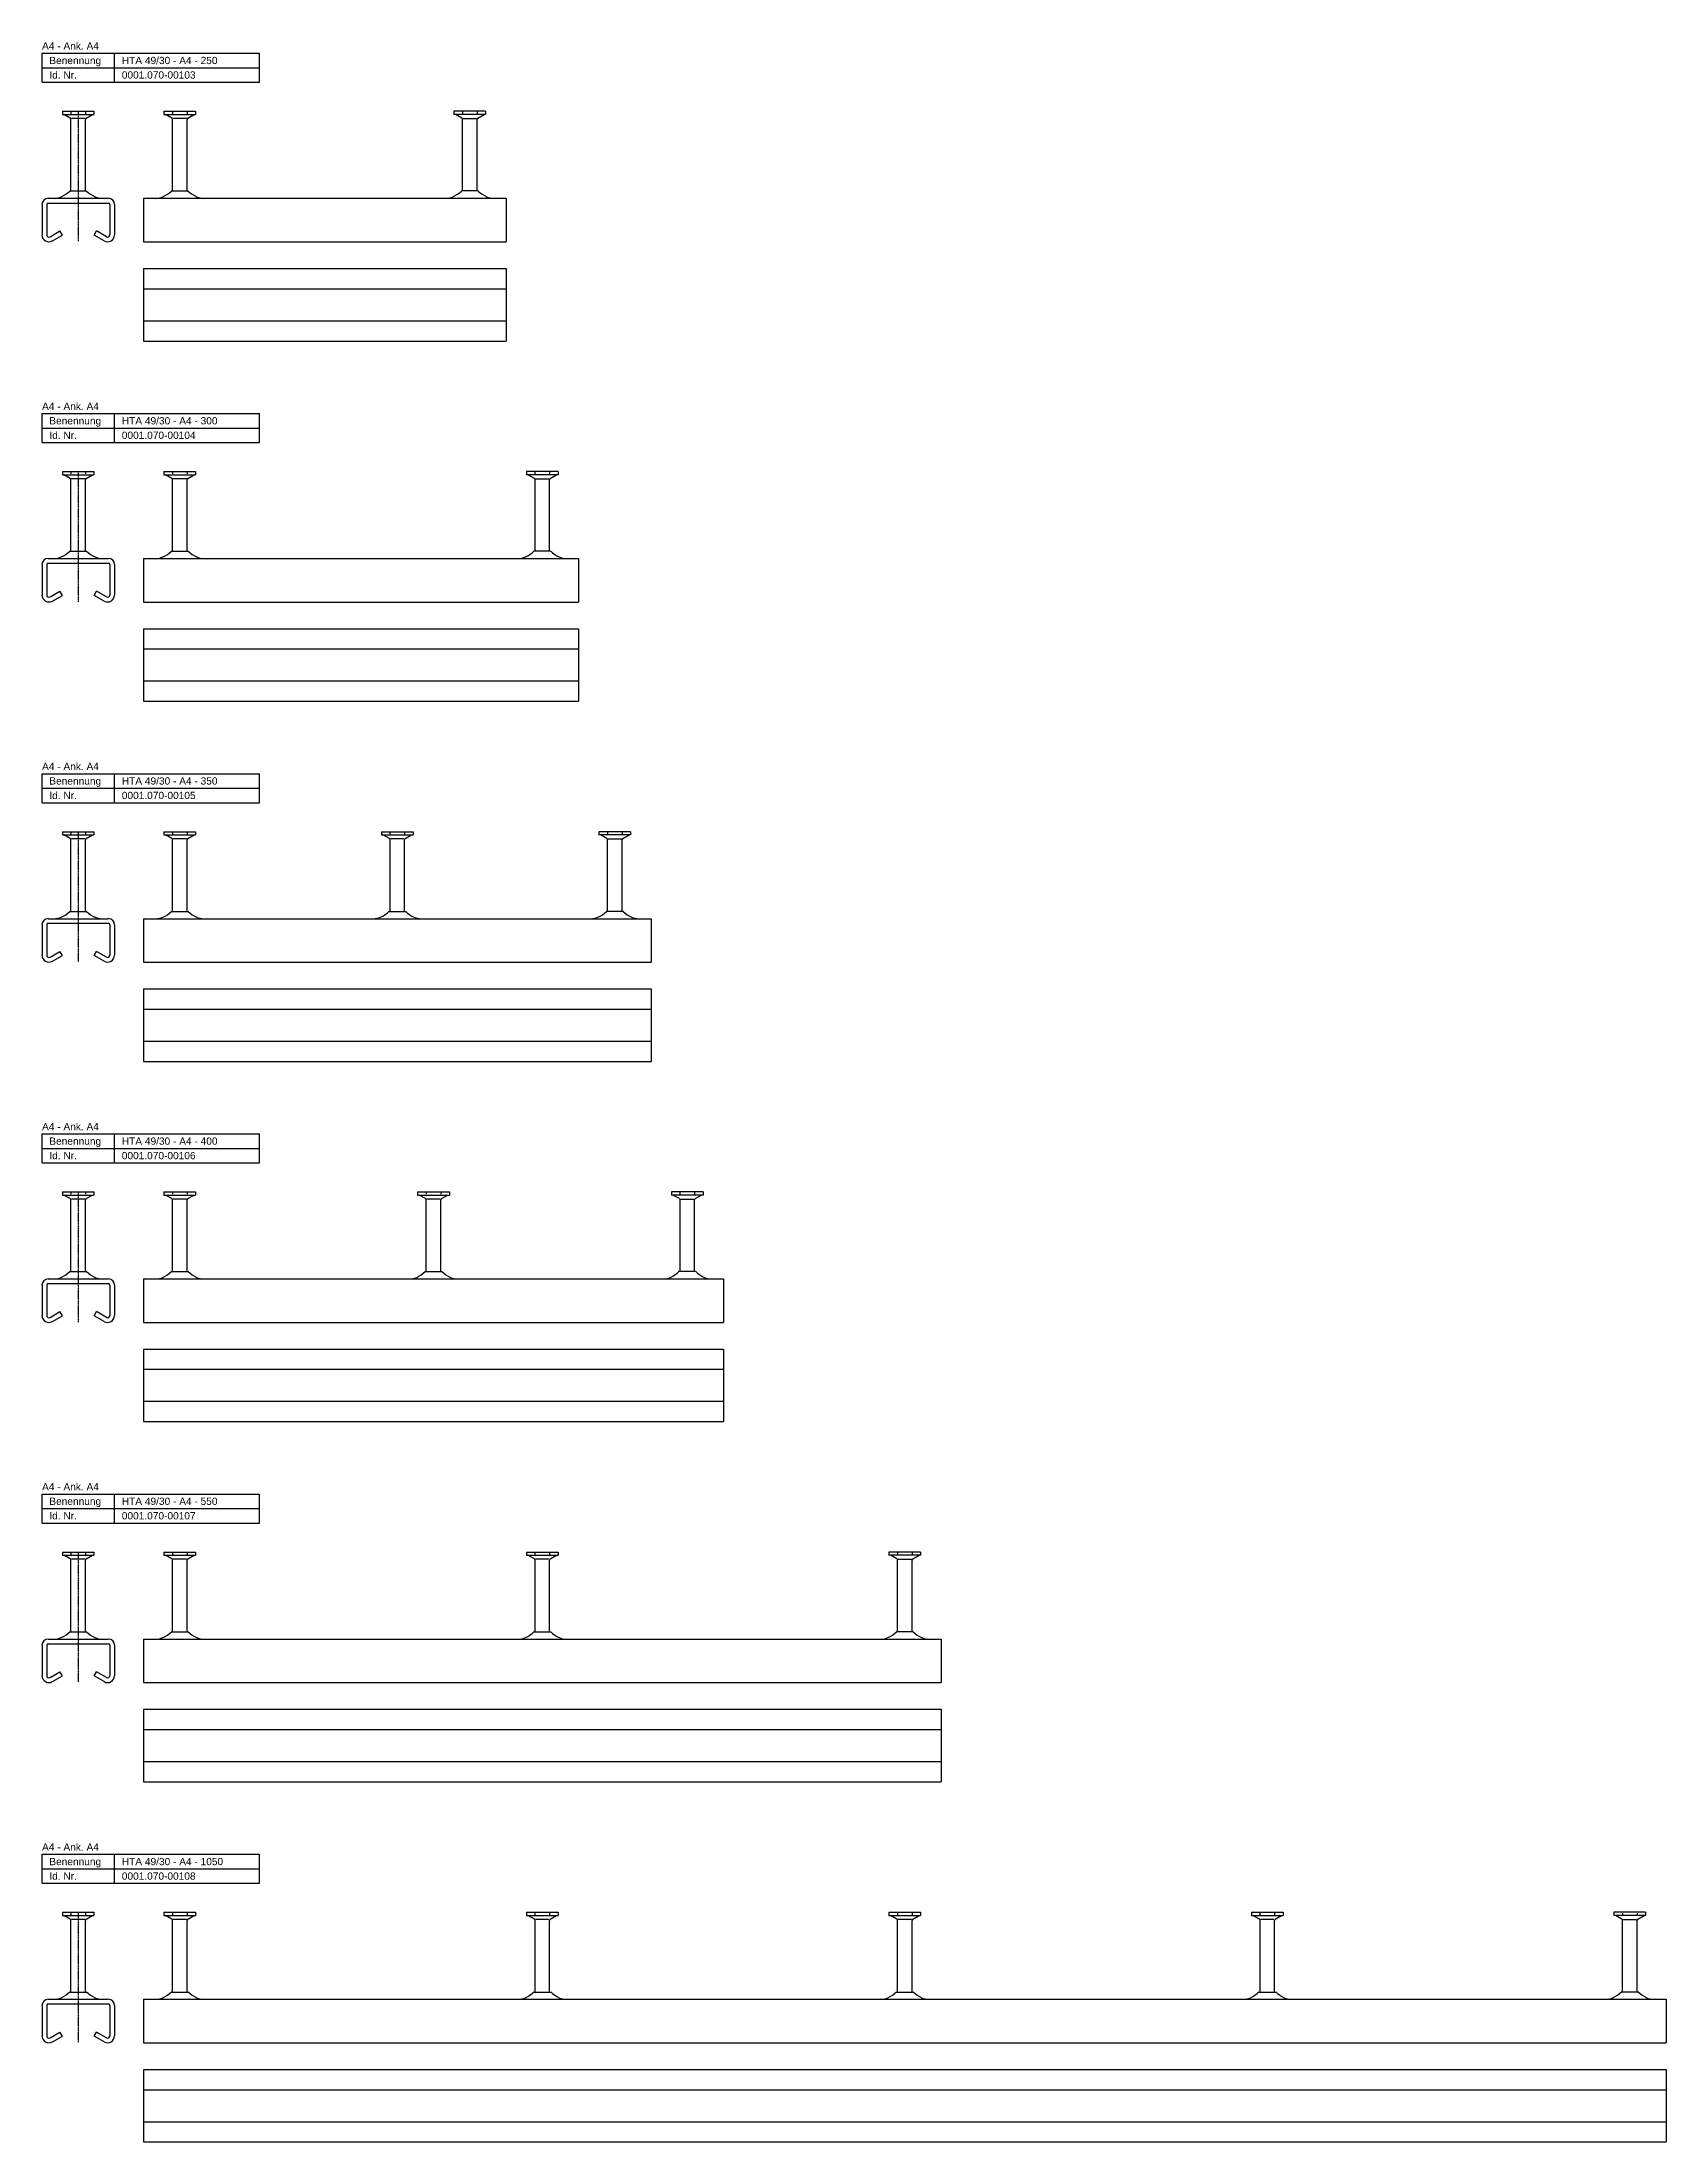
# Model space of a CAD drawing. Header units: millimetres. Extents: x -466 to 5678, y -7065 to 2232.
# Drawn here: x -465 to 655, y -3621 to -2172 of the extents above; entities that cross this region are included whole.
import ezdxf

# ---------------------------------------------------------------- set-up
doc = ezdxf.new("R2010")
doc.units = ezdxf.units.MM
doc.linetypes.add('MITTE2', pattern=[1.125, 0.75, -0.125, 0.125, -0.125])
doc.layers.add('HALFEN', color=2, linetype='CONTINUOUS')
doc.styles.add('ARIAL50', font='ARIAL.TTF', dxfattribs={"height": 5})

msp = doc.modelspace()

# ---------------------------------------------------------------- texts
at = {"layer": 'HALFEN', "style": 'ARIAL50'}
for s, p in [('A4 - Ank. A4', (-464.7, -2177.5)), ('Benennung', (-459.7, -2187.5)), ('HTA 49/30 - A4 - 250', (-409.7, -2187.5)), ('Id. Nr.', (-459.7, -2197.5)), ('0001.070-00103', (-409.7, -2197.5)), ('A4 - Ank. A4', (-464.7, -2426)), ('Benennung', (-459.7, -2436)), ('HTA 49/30 - A4 - 300', (-409.7, -2436)), ('Id. Nr.', (-459.7, -2446)), ('0001.070-00104', (-409.7, -2446)), ('A4 - Ank. A4', (-464.7, -2674.4)), ('Benennung', (-459.7, -2684.4)), ('HTA 49/30 - A4 - 350', (-409.7, -2684.4)), ('Id. Nr.', (-459.7, -2694.4)), ('0001.070-00105', (-409.7, -2694.4)), ('A4 - Ank. A4', (-464.7, -2922.8)), ('Benennung', (-459.7, -2932.8)), ('Id. Nr.', (-459.7, -2942.8)), ('0001.070-00106', (-409.7, -2942.8)), ('HTA 49/30 - A4 - 400', (-409.7, -2932.8)), ('A4 - Ank. A4', (-464.7, -3171.2)), ('Benennung', (-459.7, -3181.2)), ('Id. Nr.', (-459.7, -3191.2)), ('0001.070-00107', (-409.7, -3191.2)), ('HTA 49/30 - A4 - 550', (-409.7, -3181.2)), ('A4 - Ank. A4', (-464.7, -3419.7)), ('Benennung', (-459.7, -3429.7)), ('HTA 49/30 - A4 - 1050', (-409.7, -3429.7)), ('Id. Nr.', (-459.7, -3439.7)), ('0001.070-00108', (-409.7, -3439.7))]:
    msp.add_text(s, height=5, dxfattribs=at).set_placement(p)

# ---------------------------------------------------------------- linework, layer by layer
at = {"layer": 'HALFEN'}
for p, q in [((-464.7, -2200), (-464.7, -2180)), ((-464.7, -2180), (-314.7, -2180)), ((-414.7, -2200), (-414.7, -2180)), ((-314.7, -2200), (-314.7, -2180)), ((-464.7, -2190), (-314.7, -2190)), ((-464.7, -2200), (-314.7, -2200)), ((-450.7, -2220), (-450.7, -2222.2)), ((-450.7, -2220), (-428.9, -2220)), ((-450.7, -2222.2), (-428.9, -2222.2)), ((-445.3, -2224.7), (-449.7, -2222.2)), ((-444.9, -2220.5), (-444.9, -2221.7)), ((-444.8, -2275), (-444.8, -2225.6)), ((-435.3, -2225), (-444.3, -2225)), ((-434.8, -2275), (-434.8, -2225.6)), ((-434.7, -2220.5), (-434.7, -2221.7)), ((-434.3, -2224.7), (-430, -2222.2)), ((-428.9, -2220), (-428.9, -2222.2)), ((-380.7, -2220), (-380.7, -2222.2)), ((-380.7, -2220), (-358.8, -2220)), ((-380.7, -2222.2), (-358.8, -2222.2)), ((-375.2, -2224.7), (-379.6, -2222.2)), ((-374.8, -2220.5), (-374.8, -2221.7)), ((-374.7, -2275), (-374.7, -2225.6)), ((-365.2, -2225), (-374.3, -2225)), ((-364.7, -2220.5), (-364.7, -2221.7)), ((-364.7, -2275), (-364.7, -2225.6)), ((-364.2, -2224.7), (-359.9, -2222.2)), ((-358.8, -2220), (-358.8, -2222.2)), ((-180.7, -2220), (-180.7, -2222.2)), ((-158.8, -2220), (-180.7, -2220)), ((-158.8, -2222.2), (-180.7, -2222.2)), ((-175.2, -2224.7), (-179.6, -2222.2)), ((-174.8, -2220.5), (-174.8, -2221.7)), ((-174.7, -2275), (-174.7, -2225.6)), ((-174.3, -2225), (-165.2, -2225)), ((-164.7, -2220.5), (-164.7, -2221.7)), ((-164.7, -2275), (-164.7, -2225.6)), ((-164.2, -2224.7), (-159.9, -2222.2)), ((-158.8, -2220), (-158.8, -2222.2)), ((-464.7, -2284.3), (-464.7, -2305.3)), ((-461.5, -2284.3), (-461.5, -2305.3)), ((-460.5, -2280), (-419, -2280)), ((-460.5, -2283.3), (-419, -2283.3)), ((-445.6, -2275), (-434.1, -2275)), ((-418, -2284.3), (-418, -2305.3)), ((-414.7, -2284.3), (-414.7, -2305.3)), ((-394.7, -2280), (-144.7, -2280)), ((-394.7, -2280), (-394.7, -2310)), ((-375.5, -2275), (-364, -2275)), ((-164, -2275), (-175.5, -2275)), ((-144.7, -2280), (-144.7, -2305.3)), ((-459.2, -2306.6), (-452.4, -2302.6)), ((-450.7, -2305.4), (-452.4, -2302.6)), ((-428.7, -2305.4), (-427.1, -2302.6)), ((-420.2, -2306.6), (-427.1, -2302.6)), ((-457.6, -2309.4), (-450.7, -2305.4)), ((-421.9, -2309.4), (-428.7, -2305.4)), ((-394.7, -2310), (-144.7, -2310)), ((-144.7, -2305.3), (-144.7, -2310)), ((-394.7, -2328.5), (-144.7, -2328.5)), ((-394.7, -2328.5), (-394.7, -2378.5)), ((-144.7, -2328.5), (-144.7, -2378.5)), ((-394.7, -2342.5), (-144.7, -2342.5)), ((-394.7, -2364.5), (-144.7, -2364.5)), ((-394.7, -2378.5), (-144.7, -2378.5)), ((-464.7, -2428.5), (-314.7, -2428.5)), ((-464.7, -2448.5), (-464.7, -2428.5)), ((-414.7, -2448.5), (-414.7, -2428.5)), ((-314.7, -2448.5), (-314.7, -2428.5)), ((-464.7, -2438.5), (-314.7, -2438.5)), ((-464.7, -2448.5), (-314.7, -2448.5)), ((-450.7, -2468.5), (-428.9, -2468.5)), ((-450.7, -2468.5), (-450.7, -2470.7)), ((-450.7, -2470.7), (-428.9, -2470.7)), ((-445.3, -2473.2), (-449.7, -2470.7)), ((-444.9, -2469), (-444.9, -2470.2)), ((-444.8, -2523.5), (-444.8, -2474)), ((-435.3, -2473.5), (-444.3, -2473.5)), ((-434.8, -2523.5), (-434.8, -2474)), ((-434.7, -2469), (-434.7, -2470.2)), ((-434.3, -2473.2), (-430, -2470.7)), ((-428.9, -2468.5), (-428.9, -2470.7)), ((-380.7, -2468.5), (-358.8, -2468.5)), ((-380.7, -2468.5), (-380.7, -2470.7)), ((-380.7, -2470.7), (-358.8, -2470.7)), ((-375.2, -2473.2), (-379.6, -2470.7)), ((-374.8, -2469), (-374.8, -2470.2)), ((-374.7, -2523.5), (-374.7, -2474)), ((-365.2, -2473.5), (-374.3, -2473.5)), ((-364.7, -2469), (-364.7, -2470.2)), ((-364.7, -2523.5), (-364.7, -2474)), ((-364.2, -2473.2), (-359.9, -2470.7)), ((-358.8, -2468.5), (-358.8, -2470.7)), ((-108.8, -2468.5), (-130.7, -2468.5)), ((-130.7, -2468.5), (-130.7, -2470.7)), ((-108.8, -2470.7), (-130.7, -2470.7)), ((-125.2, -2473.2), (-129.6, -2470.7)), ((-124.8, -2469), (-124.8, -2470.2)), ((-124.7, -2523.5), (-124.7, -2474)), ((-124.3, -2473.5), (-115.2, -2473.5)), ((-114.7, -2469), (-114.7, -2470.2)), ((-114.7, -2523.5), (-114.7, -2474)), ((-114.2, -2473.2), (-109.9, -2470.7)), ((-108.8, -2468.5), (-108.8, -2470.7)), ((-464.7, -2532.7), (-464.7, -2553.7)), ((-461.5, -2532.7), (-461.5, -2553.7)), ((-460.5, -2528.5), (-419, -2528.5)), ((-460.5, -2531.7), (-419, -2531.7)), ((-445.6, -2523.5), (-434.1, -2523.5)), ((-418, -2532.7), (-418, -2553.7)), ((-414.7, -2532.7), (-414.7, -2553.7)), ((-394.7, -2528.5), (-94.7, -2528.5)), ((-394.7, -2528.5), (-394.7, -2558.5)), ((-375.5, -2523.5), (-364, -2523.5)), ((-114, -2523.5), (-125.5, -2523.5)), ((-94.7, -2528.5), (-94.7, -2553.7)), ((-459.2, -2555), (-452.4, -2551)), ((-457.6, -2557.8), (-450.7, -2553.9)), ((-450.7, -2553.9), (-452.4, -2551)), ((-428.7, -2553.9), (-427.1, -2551)), ((-421.9, -2557.8), (-428.7, -2553.9)), ((-420.2, -2555), (-427.1, -2551)), ((-394.7, -2558.5), (-94.7, -2558.5)), ((-94.7, -2553.7), (-94.7, -2558.5)), ((-394.7, -2576.9), (-94.7, -2576.9)), ((-394.7, -2576.9), (-394.7, -2626.9)), ((-94.7, -2576.9), (-94.7, -2626.9)), ((-394.7, -2590.9), (-94.7, -2590.9)), ((-394.7, -2612.9), (-94.7, -2612.9)), ((-394.7, -2626.9), (-94.7, -2626.9)), ((-464.7, -2676.9), (-314.7, -2676.9)), ((-464.7, -2696.9), (-464.7, -2676.9)), ((-414.7, -2696.9), (-414.7, -2676.9)), ((-314.7, -2696.9), (-314.7, -2676.9)), ((-464.7, -2686.9), (-314.7, -2686.9)), ((-464.7, -2696.9), (-314.7, -2696.9)), ((-450.7, -2716.9), (-428.9, -2716.9)), ((-450.7, -2716.9), (-450.7, -2719.1)), ((-450.7, -2719.1), (-428.9, -2719.1)), ((-445.3, -2721.6), (-449.7, -2719.1)), ((-444.9, -2717.4), (-444.9, -2718.6)), ((-444.8, -2771.9), (-444.8, -2722.5)), ((-435.3, -2721.9), (-444.3, -2721.9)), ((-434.8, -2771.9), (-434.8, -2722.5)), ((-434.7, -2717.4), (-434.7, -2718.6)), ((-434.3, -2721.6), (-430, -2719.1)), ((-428.9, -2716.9), (-428.9, -2719.1)), ((-380.7, -2716.9), (-358.8, -2716.9)), ((-380.7, -2716.9), (-380.7, -2719.1)), ((-380.7, -2719.1), (-358.8, -2719.1)), ((-375.2, -2721.6), (-379.6, -2719.1)), ((-374.8, -2717.4), (-374.8, -2718.6)), ((-374.7, -2771.9), (-374.7, -2722.5)), ((-365.2, -2721.9), (-374.3, -2721.9)), ((-364.7, -2717.4), (-364.7, -2718.6)), ((-364.7, -2771.9), (-364.7, -2722.5)), ((-364.2, -2721.6), (-359.9, -2719.1)), ((-358.8, -2716.9), (-358.8, -2719.1)), ((-230.7, -2716.9), (-208.8, -2716.9)), ((-230.7, -2716.9), (-230.7, -2719.1)), ((-230.7, -2719.1), (-208.8, -2719.1)), ((-225.2, -2721.6), (-229.6, -2719.1)), ((-224.8, -2717.4), (-224.8, -2718.6)), ((-224.7, -2771.9), (-224.7, -2722.5)), ((-215.2, -2721.9), (-224.3, -2721.9)), ((-214.7, -2717.4), (-214.7, -2718.6)), ((-214.7, -2771.9), (-214.7, -2722.5)), ((-214.2, -2721.6), (-209.9, -2719.1)), ((-208.8, -2716.9), (-208.8, -2719.1)), ((-58.8, -2716.9), (-80.7, -2716.9)), ((-80.7, -2716.9), (-80.7, -2719.1)), ((-58.8, -2719.1), (-80.7, -2719.1)), ((-75.2, -2721.6), (-79.6, -2719.1)), ((-74.8, -2717.4), (-74.8, -2718.6)), ((-74.7, -2771.9), (-74.7, -2722.5)), ((-74.3, -2721.9), (-65.2, -2721.9)), ((-64.7, -2717.4), (-64.7, -2718.6)), ((-64.7, -2771.9), (-64.7, -2722.5)), ((-64.2, -2721.6), (-59.9, -2719.1)), ((-58.8, -2716.9), (-58.8, -2719.1)), ((-460.5, -2776.9), (-419, -2776.9)), ((-460.5, -2780.1), (-419, -2780.1)), ((-445.6, -2771.9), (-434.1, -2771.9)), ((-394.7, -2776.9), (-44.7, -2776.9)), ((-394.7, -2776.9), (-394.7, -2806.9)), ((-375.5, -2771.9), (-364, -2771.9)), ((-225.5, -2771.9), (-214, -2771.9)), ((-64, -2771.9), (-75.5, -2771.9)), ((-44.7, -2776.9), (-44.7, -2802.1)), ((-464.7, -2781.1), (-464.7, -2802.1)), ((-461.5, -2781.1), (-461.5, -2802.1)), ((-418, -2781.1), (-418, -2802.1)), ((-414.7, -2781.1), (-414.7, -2802.1)), ((-459.2, -2803.4), (-452.4, -2799.5)), ((-457.6, -2806.3), (-450.7, -2802.3)), ((-450.7, -2802.3), (-452.4, -2799.5)), ((-428.7, -2802.3), (-427.1, -2799.5)), ((-421.9, -2806.3), (-428.7, -2802.3)), ((-420.2, -2803.4), (-427.1, -2799.5)), ((-394.7, -2806.9), (-44.7, -2806.9)), ((-44.7, -2802.1), (-44.7, -2806.9)), ((-394.7, -2825.3), (-44.7, -2825.3)), ((-394.7, -2825.3), (-394.7, -2875.3)), ((-44.7, -2825.3), (-44.7, -2875.3)), ((-394.7, -2839.3), (-44.7, -2839.3)), ((-394.7, -2861.3), (-44.7, -2861.3)), ((-394.7, -2875.3), (-44.7, -2875.3)), ((-464.7, -2925.3), (-314.7, -2925.3)), ((-464.7, -2945.3), (-464.7, -2925.3)), ((-414.7, -2945.3), (-414.7, -2925.3)), ((-314.7, -2945.3), (-314.7, -2925.3)), ((-464.7, -2935.3), (-314.7, -2935.3)), ((-464.7, -2945.3), (-314.7, -2945.3)), ((-450.7, -2965.3), (-428.9, -2965.3)), ((-450.7, -2965.3), (-450.7, -2967.5)), ((-450.7, -2967.5), (-428.9, -2967.5)), ((-445.3, -2970), (-449.7, -2967.5)), ((-444.9, -2965.8), (-444.9, -2967)), ((-434.7, -2965.8), (-434.7, -2967)), ((-434.3, -2970), (-430, -2967.5)), ((-428.9, -2965.3), (-428.9, -2967.5)), ((-380.7, -2965.3), (-358.8, -2965.3)), ((-380.7, -2965.3), (-380.7, -2967.5)), ((-380.7, -2967.5), (-358.8, -2967.5)), ((-375.2, -2970), (-379.6, -2967.5)), ((-374.8, -2965.8), (-374.8, -2967)), ((-364.7, -2965.8), (-364.7, -2967)), ((-364.2, -2970), (-359.9, -2967.5)), ((-358.8, -2965.3), (-358.8, -2967.5)), ((-205.7, -2965.3), (-183.8, -2965.3)), ((-205.7, -2965.3), (-205.7, -2967.5)), ((-205.7, -2967.5), (-183.8, -2967.5)), ((-200.2, -2970), (-204.6, -2967.5)), ((-199.8, -2965.8), (-199.8, -2967)), ((-189.7, -2965.8), (-189.7, -2967)), ((-189.2, -2970), (-184.9, -2967.5)), ((-183.8, -2965.3), (-183.8, -2967.5)), ((-8.8, -2965.3), (-30.7, -2965.3)), ((-30.7, -2965.3), (-30.7, -2967.5)), ((-8.8, -2967.5), (-30.7, -2967.5)), ((-25.2, -2970), (-29.6, -2967.5)), ((-24.8, -2965.8), (-24.8, -2967)), ((-14.7, -2965.8), (-14.7, -2967)), ((-14.2, -2970), (-9.9, -2967.5)), ((-8.8, -2965.3), (-8.8, -2967.5)), ((-444.8, -3020.3), (-444.8, -2970.9)), ((-435.3, -2970.3), (-444.3, -2970.3)), ((-434.8, -3020.3), (-434.8, -2970.9)), ((-374.7, -3020.3), (-374.7, -2970.9)), ((-365.2, -2970.3), (-374.3, -2970.3)), ((-364.7, -3020.3), (-364.7, -2970.9)), ((-199.7, -3020.3), (-199.7, -2970.9)), ((-190.2, -2970.3), (-199.3, -2970.3)), ((-189.7, -3020.3), (-189.7, -2970.9)), ((-24.7, -3020.3), (-24.7, -2970.9)), ((-24.3, -2970.3), (-15.2, -2970.3)), ((-14.7, -3020.3), (-14.7, -2970.9)), ((-460.5, -3025.3), (-419, -3025.3)), ((-445.6, -3020.3), (-434.1, -3020.3)), ((-394.7, -3025.3), (5.3, -3025.3)), ((-394.7, -3025.3), (-394.7, -3055.3)), ((-375.5, -3020.3), (-364, -3020.3)), ((-200.5, -3020.3), (-189, -3020.3)), ((-14, -3020.3), (-25.5, -3020.3)), ((5.3, -3025.3), (5.3, -3050.6)), ((-464.7, -3029.6), (-464.7, -3050.6)), ((-461.5, -3029.6), (-461.5, -3050.6)), ((-460.5, -3028.6), (-419, -3028.6)), ((-418, -3029.6), (-418, -3050.6)), ((-414.7, -3029.6), (-414.7, -3050.6)), ((-459.2, -3051.9), (-452.4, -3047.9)), ((-457.6, -3054.7), (-450.7, -3050.7)), ((-450.7, -3050.7), (-452.4, -3047.9)), ((-428.7, -3050.7), (-427.1, -3047.9)), ((-421.9, -3054.7), (-428.7, -3050.7)), ((-420.2, -3051.9), (-427.1, -3047.9)), ((-394.7, -3055.3), (5.3, -3055.3)), ((5.3, -3050.6), (5.3, -3055.3)), ((-394.7, -3073.7), (5.3, -3073.7)), ((-394.7, -3073.7), (-394.7, -3123.7)), ((5.3, -3073.7), (5.3, -3123.7)), ((-394.7, -3087.7), (5.3, -3087.7)), ((-394.7, -3109.7), (5.3, -3109.7)), ((-394.7, -3123.7), (5.3, -3123.7)), ((-464.7, -3173.7), (-314.7, -3173.7)), ((-464.7, -3193.7), (-464.7, -3173.7)), ((-464.7, -3183.7), (-314.7, -3183.7)), ((-414.7, -3193.7), (-414.7, -3173.7)), ((-314.7, -3193.7), (-314.7, -3173.7)), ((-464.7, -3193.7), (-314.7, -3193.7)), ((-450.7, -3213.7), (-428.9, -3213.7)), ((-450.7, -3213.7), (-450.7, -3215.9)), ((-444.9, -3214.2), (-444.9, -3215.4)), ((-434.7, -3214.2), (-434.7, -3215.4)), ((-428.9, -3213.7), (-428.9, -3215.9)), ((-380.7, -3213.7), (-358.8, -3213.7)), ((-380.7, -3213.7), (-380.7, -3215.9)), ((-374.8, -3214.2), (-374.8, -3215.4)), ((-364.7, -3214.2), (-364.7, -3215.4)), ((-358.8, -3213.7), (-358.8, -3215.9)), ((-130.7, -3213.7), (-108.8, -3213.7)), ((-130.7, -3213.7), (-130.7, -3215.9)), ((-124.8, -3214.2), (-124.8, -3215.4)), ((-114.7, -3214.2), (-114.7, -3215.4)), ((-108.8, -3213.7), (-108.8, -3215.9)), ((141.2, -3213.7), (119.3, -3213.7)), ((119.3, -3213.7), (119.3, -3215.9)), ((125.2, -3214.2), (125.2, -3215.4)), ((135.3, -3214.2), (135.3, -3215.4)), ((141.2, -3213.7), (141.2, -3215.9)), ((-450.7, -3215.9), (-428.9, -3215.9)), ((-445.3, -3218.5), (-449.7, -3215.9)), ((-444.8, -3268.7), (-444.8, -3219.3)), ((-435.3, -3218.7), (-444.3, -3218.7)), ((-434.8, -3268.7), (-434.8, -3219.3)), ((-434.3, -3218.5), (-430, -3215.9)), ((-380.7, -3215.9), (-358.8, -3215.9)), ((-375.2, -3218.5), (-379.6, -3215.9)), ((-374.7, -3268.7), (-374.7, -3219.3)), ((-365.2, -3218.7), (-374.3, -3218.7)), ((-364.7, -3268.7), (-364.7, -3219.3)), ((-364.2, -3218.5), (-359.9, -3215.9)), ((-130.7, -3215.9), (-108.8, -3215.9)), ((-125.2, -3218.5), (-129.6, -3215.9)), ((-124.7, -3268.7), (-124.7, -3219.3)), ((-115.2, -3218.7), (-124.3, -3218.7)), ((-114.7, -3268.7), (-114.7, -3219.3)), ((-114.2, -3218.5), (-109.9, -3215.9)), ((141.2, -3215.9), (119.3, -3215.9)), ((124.8, -3218.5), (120.4, -3215.9)), ((125.3, -3268.7), (125.3, -3219.3)), ((125.7, -3218.7), (134.8, -3218.7)), ((135.3, -3268.7), (135.3, -3219.3)), ((135.8, -3218.5), (140.1, -3215.9)), ((-445.6, -3268.7), (-434.1, -3268.7)), ((-375.5, -3268.7), (-364, -3268.7)), ((-125.5, -3268.7), (-114, -3268.7)), ((136, -3268.7), (124.5, -3268.7)), ((-464.7, -3278), (-464.7, -3299)), ((-461.5, -3278), (-461.5, -3299)), ((-460.5, -3273.7), (-419, -3273.7)), ((-460.5, -3277), (-419, -3277)), ((-418, -3278), (-418, -3299)), ((-414.7, -3278), (-414.7, -3299)), ((-394.7, -3273.7), (155.3, -3273.7)), ((-394.7, -3273.7), (-394.7, -3303.7)), ((155.3, -3273.7), (155.3, -3299)), ((-459.2, -3300.3), (-452.4, -3296.3)), ((-457.6, -3303.1), (-450.7, -3299.1)), ((-450.7, -3299.1), (-452.4, -3296.3)), ((-428.7, -3299.1), (-427.1, -3296.3)), ((-421.9, -3303.1), (-428.7, -3299.1)), ((-420.2, -3300.3), (-427.1, -3296.3)), ((155.3, -3299), (155.3, -3303.7)), ((-394.7, -3303.7), (155.3, -3303.7)), ((-394.7, -3322.2), (155.3, -3322.2)), ((-394.7, -3322.2), (-394.7, -3372.2)), ((155.3, -3322.2), (155.3, -3372.2)), ((-394.7, -3336.2), (155.3, -3336.2)), ((-394.7, -3358.2), (155.3, -3358.2)), ((-394.7, -3372.2), (155.3, -3372.2)), ((-464.7, -3422.2), (-314.7, -3422.2)), ((-464.7, -3442.2), (-464.7, -3422.2)), ((-464.7, -3432.2), (-314.7, -3432.2)), ((-414.7, -3442.2), (-414.7, -3422.2)), ((-314.7, -3442.2), (-314.7, -3422.2)), ((-464.7, -3442.2), (-314.7, -3442.2)), ((-450.7, -3462.2), (-450.7, -3464.4)), ((-450.7, -3462.2), (-428.9, -3462.2)), ((-450.7, -3464.4), (-428.9, -3464.4)), ((-445.3, -3466.9), (-449.7, -3464.4)), ((-444.9, -3462.7), (-444.9, -3463.9)), ((-444.8, -3517.2), (-444.8, -3467.8)), ((-435.3, -3467.2), (-444.3, -3467.2)), ((-434.8, -3517.2), (-434.8, -3467.8)), ((-434.7, -3462.7), (-434.7, -3463.9)), ((-434.3, -3466.9), (-430, -3464.4)), ((-428.9, -3462.2), (-428.9, -3464.4)), ((-380.7, -3462.2), (-380.7, -3464.4)), ((-380.7, -3462.2), (-358.8, -3462.2)), ((-380.7, -3464.4), (-358.8, -3464.4)), ((-375.2, -3466.9), (-379.6, -3464.4)), ((-374.8, -3462.7), (-374.8, -3463.9)), ((-374.7, -3517.2), (-374.7, -3467.8)), ((-365.2, -3467.2), (-374.3, -3467.2)), ((-364.7, -3462.7), (-364.7, -3463.9)), ((-364.7, -3517.2), (-364.7, -3467.8)), ((-364.2, -3466.9), (-359.9, -3464.4)), ((-358.8, -3462.2), (-358.8, -3464.4)), ((-130.7, -3462.2), (-130.7, -3464.4)), ((-130.7, -3462.2), (-108.8, -3462.2)), ((-130.7, -3464.4), (-108.8, -3464.4)), ((-125.2, -3466.9), (-129.6, -3464.4)), ((-124.8, -3462.7), (-124.8, -3463.9)), ((-124.7, -3517.2), (-124.7, -3467.8)), ((-115.2, -3467.2), (-124.3, -3467.2)), ((-114.7, -3462.7), (-114.7, -3463.9)), ((-114.7, -3517.2), (-114.7, -3467.8)), ((-114.2, -3466.9), (-109.9, -3464.4)), ((-108.8, -3462.2), (-108.8, -3464.4)), ((119.3, -3462.2), (119.3, -3464.4)), ((119.3, -3462.2), (141.2, -3462.2)), ((119.3, -3464.4), (141.2, -3464.4)), ((124.8, -3466.9), (120.4, -3464.4)), ((125.2, -3462.7), (125.2, -3463.9)), ((125.3, -3517.2), (125.3, -3467.8)), ((134.8, -3467.2), (125.7, -3467.2)), ((135.3, -3462.7), (135.3, -3463.9)), ((135.3, -3517.2), (135.3, -3467.8)), ((135.8, -3466.9), (140.1, -3464.4)), ((141.2, -3462.2), (141.2, -3464.4)), ((369.3, -3462.2), (391.2, -3462.2)), ((369.3, -3462.2), (369.3, -3464.4)), ((369.3, -3464.4), (391.2, -3464.4)), ((374.8, -3466.9), (370.4, -3464.4)), ((375.2, -3462.7), (375.2, -3463.9)), ((375.3, -3517.2), (375.3, -3467.8)), ((384.8, -3467.2), (375.7, -3467.2)), ((385.3, -3462.7), (385.3, -3463.9)), ((385.3, -3517.2), (385.3, -3467.8)), ((385.8, -3466.9), (390.1, -3464.4)), ((391.2, -3462.2), (391.2, -3464.4)), ((641.2, -3462.2), (619.3, -3462.2)), ((619.3, -3462.2), (619.3, -3464.4)), ((641.2, -3464.4), (619.3, -3464.4)), ((624.8, -3466.9), (620.4, -3464.4)), ((625.2, -3462.7), (625.2, -3463.9)), ((625.3, -3517.2), (625.3, -3467.8)), ((625.7, -3467.2), (634.8, -3467.2)), ((635.3, -3462.7), (635.3, -3463.9)), ((635.3, -3517.2), (635.3, -3467.8)), ((635.8, -3466.9), (640.1, -3464.4)), ((641.2, -3462.2), (641.2, -3464.4)), ((-445.6, -3517.2), (-434.1, -3517.2)), ((-375.5, -3517.2), (-364, -3517.2)), ((-125.5, -3517.2), (-114, -3517.2)), ((124.5, -3517.2), (136, -3517.2)), ((374.5, -3517.2), (386, -3517.2)), ((636, -3517.2), (624.5, -3517.2)), ((-464.7, -3526.4), (-464.7, -3547.4)), ((-461.5, -3526.4), (-461.5, -3547.4)), ((-460.5, -3522.2), (-419, -3522.2)), ((-460.5, -3525.4), (-419, -3525.4)), ((-418, -3526.4), (-418, -3547.4)), ((-414.7, -3526.4), (-414.7, -3547.4)), ((-394.7, -3522.2), (655.3, -3522.2)), ((-394.7, -3522.2), (-394.7, -3552.2)), ((655.3, -3522.2), (655.3, -3547.4)), ((-459.2, -3548.7), (-452.4, -3544.8)), ((-457.6, -3551.5), (-450.7, -3547.6)), ((-450.7, -3547.6), (-452.4, -3544.8)), ((-428.7, -3547.6), (-427.1, -3544.8)), ((-421.9, -3551.5), (-428.7, -3547.6)), ((-420.2, -3548.7), (-427.1, -3544.8)), ((655.3, -3547.4), (655.3, -3552.2)), ((-394.7, -3552.2), (655.3, -3552.2)), ((-394.7, -3570.6), (655.3, -3570.6)), ((-394.7, -3570.6), (-394.7, -3620.6)), ((655.3, -3570.6), (655.3, -3620.6)), ((-394.7, -3584.6), (655.3, -3584.6)), ((-394.7, -3606.6), (655.3, -3606.6)), ((-394.7, -3620.6), (655.3, -3620.6))]:
    msp.add_line(p, q, dxfattribs=at)
at = {"layer": 'HALFEN', "color": 1, "linetype": 'MITTE2'}
for p, q in [((-439.8, -2220), (-439.8, -2310)), ((-439.8, -2468.5), (-439.8, -2558.5)), ((-439.8, -2716.9), (-439.8, -2806.9)), ((-439.8, -2965.3), (-439.8, -3055.3)), ((-439.8, -3213.7), (-439.8, -3303.7)), ((-439.8, -3462.2), (-439.8, -3552.2))]:
    msp.add_line(p, q, dxfattribs=at)
at = {"layer": 'HALFEN'}
for centre, radius, start, end in [((-445.8, -2225.6), 1, 0, 60), ((-433.8, -2225.6), 1, 120, 180), ((-375.7, -2225.6), 1, 0, 60), ((-363.7, -2225.6), 1, 120, 180), ((-175.7, -2225.6), 1, 0, 60), ((-163.7, -2225.6), 1, 120, 180), ((-460.5, -2284.3), 4.25, 90, 180), ((-460.5, -2284.3), 1, 90, 180), ((-456.4, -2268.3), 11.8, 270, 294.6836), ((-460.7, -2258.8), 22.2, 294.6836, 312.9728), ((-418.9, -2258.8), 22.2, 227.0272, 245.3164), ((-423.3, -2268.3), 11.8, 245.3164, 270), ((-419, -2284.3), 4.25, 0, 90), ((-419, -2284.3), 1, 0, 90), ((-386.3, -2268.3), 11.8, 270, 294.6836), ((-390.6, -2258.8), 22.2, 294.6836, 312.9728), ((-348.8, -2258.8), 22.2, 227.0272, 245.3164), ((-353.2, -2268.3), 11.8, 245.3164, 270), ((-186.3, -2268.3), 11.8, 270, 294.6836), ((-190.6, -2258.8), 22.2, 294.6836, 312.9728), ((-148.8, -2258.8), 22.2, 227.0272, 245.3164), ((-153.2, -2268.3), 11.8, 245.3164, 270), ((-460, -2305.3), 4.75, 180, 300), ((-460, -2305.3), 1.5, 180, 300), ((-419.5, -2305.3), 4.75, 240, 0), ((-419.5, -2305.3), 1.5, 240, 0), ((-445.8, -2474), 1, 0, 60), ((-433.8, -2474), 1, 120, 180), ((-375.7, -2474), 1, 0, 60), ((-363.7, -2474), 1, 120, 180), ((-125.7, -2474), 1, 0, 60), ((-113.7, -2474), 1, 120, 180), ((-460.5, -2532.7), 4.25, 90, 180), ((-460.5, -2532.7), 1, 90, 180), ((-456.4, -2516.7), 11.8, 270, 294.6836), ((-460.7, -2507.2), 22.2, 294.6836, 312.9728), ((-418.9, -2507.2), 22.2, 227.0272, 245.3164), ((-423.3, -2516.7), 11.8, 245.3164, 270), ((-419, -2532.7), 4.25, 0, 90), ((-419, -2532.7), 1, 0, 90), ((-386.3, -2516.7), 11.8, 270, 294.6836), ((-390.6, -2507.2), 22.2, 294.6836, 312.9728), ((-348.8, -2507.2), 22.2, 227.0272, 245.3164), ((-353.2, -2516.7), 11.8, 245.3164, 270), ((-136.3, -2516.7), 11.8, 270, 294.6836), ((-140.6, -2507.2), 22.2, 294.6836, 312.9728), ((-98.8, -2507.2), 22.2, 227.0272, 245.3164), ((-103.2, -2516.7), 11.8, 245.3164, 270), ((-460, -2553.7), 4.75, 180, 300), ((-460, -2553.7), 1.5, 180, 300), ((-419.5, -2553.7), 4.75, 240, 0), ((-419.5, -2553.7), 1.5, 240, 0), ((-445.8, -2722.5), 1, 0, 60), ((-433.8, -2722.5), 1, 120, 180), ((-375.7, -2722.5), 1, 0, 60), ((-363.7, -2722.5), 1, 120, 180), ((-225.7, -2722.5), 1, 0, 60), ((-213.7, -2722.5), 1, 120, 180), ((-75.7, -2722.5), 1, 0, 60), ((-63.7, -2722.5), 1, 120, 180), ((-460.5, -2781.1), 4.25, 90, 180), ((-460.5, -2781.1), 1, 90, 180), ((-456.4, -2765.1), 11.8, 270, 294.6836), ((-460.7, -2755.7), 22.2, 294.6836, 312.9728), ((-418.9, -2755.7), 22.2, 227.0272, 245.3164), ((-423.3, -2765.1), 11.8, 245.3164, 270), ((-419, -2781.1), 4.25, 0, 90), ((-419, -2781.1), 1, 0, 90), ((-386.3, -2765.1), 11.8, 270, 294.6836), ((-390.6, -2755.7), 22.2, 294.6836, 312.9728), ((-348.8, -2755.7), 22.2, 227.0272, 245.3164), ((-353.2, -2765.1), 11.8, 245.3164, 270), ((-236.3, -2765.1), 11.8, 270, 294.6836), ((-240.6, -2755.7), 22.2, 294.6836, 312.9728), ((-198.8, -2755.7), 22.2, 227.0272, 245.3164), ((-203.2, -2765.1), 11.8, 245.3164, 270), ((-86.3, -2765.1), 11.8, 270, 294.6836), ((-90.6, -2755.7), 22.2, 294.6836, 312.9728), ((-48.8, -2755.7), 22.2, 227.0272, 245.3164), ((-53.2, -2765.1), 11.8, 245.3164, 270), ((-460, -2802.1), 4.75, 180, 300), ((-460, -2802.1), 1.5, 180, 300), ((-419.5, -2802.1), 4.75, 240, 0), ((-419.5, -2802.1), 1.5, 240, 0), ((-445.8, -2970.9), 1, 0, 60), ((-433.8, -2970.9), 1, 120, 180), ((-375.7, -2970.9), 1, 0, 60), ((-363.7, -2970.9), 1, 120, 180), ((-200.7, -2970.9), 1, 0, 60), ((-188.7, -2970.9), 1, 120, 180), ((-25.7, -2970.9), 1, 0, 60), ((-13.7, -2970.9), 1, 120, 180), ((-460.5, -3029.6), 4.25, 90, 180), ((-456.4, -3013.6), 11.8, 270, 294.6836), ((-460.7, -3004.1), 22.2, 294.6836, 312.9728), ((-418.9, -3004.1), 22.2, 227.0272, 245.3164), ((-423.3, -3013.6), 11.8, 245.3164, 270), ((-419, -3029.6), 4.25, 0, 90), ((-386.3, -3013.6), 11.8, 270, 294.6836), ((-390.6, -3004.1), 22.2, 294.6836, 312.9728), ((-348.8, -3004.1), 22.2, 227.0272, 245.3164), ((-353.2, -3013.6), 11.8, 245.3164, 270), ((-211.3, -3013.6), 11.8, 270, 294.6836), ((-215.6, -3004.1), 22.2, 294.6836, 312.9728), ((-173.8, -3004.1), 22.2, 227.0272, 245.3164), ((-178.2, -3013.6), 11.8, 245.3164, 270), ((-36.3, -3013.6), 11.8, 270, 294.6836), ((-40.6, -3004.1), 22.2, 294.6836, 312.9728), ((1.2, -3004.1), 22.2, 227.0272, 245.3164), ((-3.2, -3013.6), 11.8, 245.3164, 270), ((-460.5, -3029.6), 1, 90, 180), ((-419, -3029.6), 1, 0, 90), ((-460, -3050.6), 4.75, 180, 300), ((-460, -3050.6), 1.5, 180, 300), ((-419.5, -3050.6), 4.75, 240, 0), ((-419.5, -3050.6), 1.5, 240, 0), ((-445.8, -3219.3), 1, 0, 60), ((-433.8, -3219.3), 1, 120, 180), ((-375.7, -3219.3), 1, 0, 60), ((-363.7, -3219.3), 1, 120, 180), ((-125.7, -3219.3), 1, 0, 60), ((-113.7, -3219.3), 1, 120, 180), ((124.3, -3219.3), 1, 0, 60), ((136.3, -3219.3), 1, 120, 180), ((-456.4, -3262), 11.8, 270, 294.6836), ((-460.7, -3252.5), 22.2, 294.6836, 312.9728), ((-418.9, -3252.5), 22.2, 227.0272, 245.3164), ((-423.3, -3262), 11.8, 245.3164, 270), ((-386.3, -3262), 11.8, 270, 294.6836), ((-390.6, -3252.5), 22.2, 294.6836, 312.9728), ((-348.8, -3252.5), 22.2, 227.0272, 245.3164), ((-353.2, -3262), 11.8, 245.3164, 270), ((-136.3, -3262), 11.8, 270, 294.6836), ((-140.6, -3252.5), 22.2, 294.6836, 312.9728), ((-98.8, -3252.5), 22.2, 227.0272, 245.3164), ((-103.2, -3262), 11.8, 245.3164, 270), ((113.7, -3262), 11.8, 270, 294.6836), ((109.4, -3252.5), 22.2, 294.6836, 312.9728), ((151.2, -3252.5), 22.2, 227.0272, 245.3164), ((146.8, -3262), 11.8, 245.3164, 270), ((-460.5, -3278), 4.25, 90, 180), ((-460.5, -3278), 1, 90, 180), ((-419, -3278), 4.25, 0, 90), ((-419, -3278), 1, 0, 90), ((-460, -3299), 4.75, 180, 300), ((-460, -3299), 1.5, 180, 300), ((-419.5, -3299), 4.75, 240, 0), ((-419.5, -3299), 1.5, 240, 0), ((-445.8, -3467.8), 1, 0, 60), ((-433.8, -3467.8), 1, 120, 180), ((-375.7, -3467.8), 1, 0, 60), ((-363.7, -3467.8), 1, 120, 180), ((-125.7, -3467.8), 1, 0, 60), ((-113.7, -3467.8), 1, 120, 180), ((124.3, -3467.8), 1, 0, 60), ((136.3, -3467.8), 1, 120, 180), ((374.3, -3467.8), 1, 0, 60), ((386.3, -3467.8), 1, 120, 180), ((624.3, -3467.8), 1, 0, 60), ((636.3, -3467.8), 1, 120, 180), ((-460.7, -3500.9), 22.2, 294.6836, 312.9728), ((-418.9, -3500.9), 22.2, 227.0272, 245.3164), ((-390.6, -3500.9), 22.2, 294.6836, 312.9728), ((-348.8, -3500.9), 22.2, 227.0272, 245.3164), ((-140.6, -3500.9), 22.2, 294.6836, 312.9728), ((-98.8, -3500.9), 22.2, 227.0272, 245.3164), ((109.4, -3500.9), 22.2, 294.6836, 312.9728), ((151.2, -3500.9), 22.2, 227.0272, 245.3164), ((359.4, -3500.9), 22.2, 294.6836, 312.9728), ((401.2, -3500.9), 22.2, 227.0272, 245.3164), ((609.4, -3500.9), 22.2, 294.6836, 312.9728), ((651.2, -3500.9), 22.2, 227.0272, 245.3164), ((-460.5, -3526.4), 4.25, 90, 180), ((-460.5, -3526.4), 1, 90, 180), ((-456.4, -3510.4), 11.8, 270, 294.6836), ((-423.3, -3510.4), 11.8, 245.3164, 270), ((-419, -3526.4), 4.25, 0, 90), ((-419, -3526.4), 1, 0, 90), ((-386.3, -3510.4), 11.8, 270, 294.6836), ((-353.2, -3510.4), 11.8, 245.3164, 270), ((-136.3, -3510.4), 11.8, 270, 294.6836), ((-103.2, -3510.4), 11.8, 245.3164, 270), ((113.7, -3510.4), 11.8, 270, 294.6836), ((146.8, -3510.4), 11.8, 245.3164, 270), ((363.7, -3510.4), 11.8, 270, 294.6836), ((396.8, -3510.4), 11.8, 245.3164, 270), ((613.7, -3510.4), 11.8, 270, 294.6836), ((646.8, -3510.4), 11.8, 245.3164, 270), ((-460, -3547.4), 4.75, 180, 300), ((-460, -3547.4), 1.5, 180, 300), ((-419.5, -3547.4), 4.75, 240, 0), ((-419.5, -3547.4), 1.5, 240, 0)]:
    msp.add_arc(centre, radius, start, end, dxfattribs=at)

msp.set_redraw_order([(e.dxf.handle, doc.entitydb.next_handle()) for e in msp.query("TEXT MTEXT ATTDEF DIMENSION ARC_DIMENSION")])  # texts and dimensions are drawn at this point

doc.saveas('drawing.dxf')
